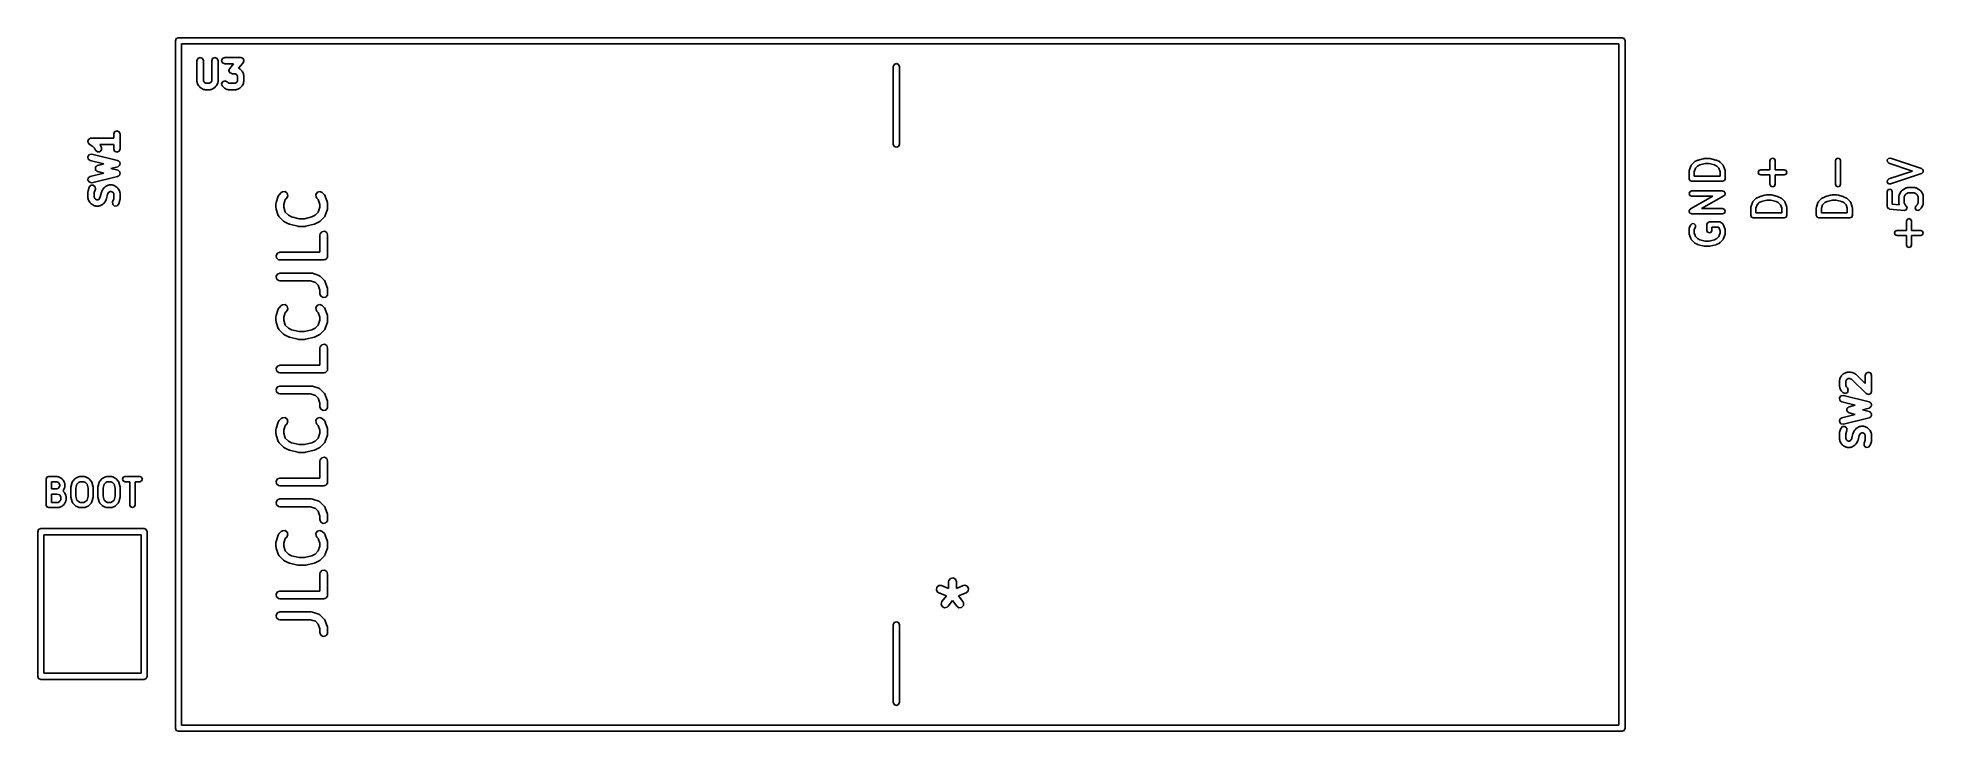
# Model space of a CAD drawing. Extents: x 93.2 to 129.7, y -113.5 to -100.
import ezdxf

# ---------------------------------------------------------------- set-up
doc = ezdxf.new("R2010")
doc.units = 0
doc.layers.add('BLACK', color=7, linetype='CONTINUOUS')

msp = doc.modelspace()

# ---------------------------------------------------------------- linework, layer by layer
at = {"layer": 'BLACK', "linetype": 'CONTINUOUS'}
for p, q in [((95.84, -100.1), (95.8576, -100.058)), ((95.84, -113.4), (95.84, -100.1)), ((95.8576, -100.058), (95.9, -100.04)), ((95.9, -100.04), (123.85, -100.04)), ((95.96, -100.16), (95.96, -113.34)), ((123.79, -100.16), (95.96, -100.16)), ((123.79, -113.34), (123.79, -100.16)), ((123.85, -100.04), (123.892, -100.058)), ((123.892, -100.058), (123.91, -100.1)), ((123.91, -100.1), (123.91, -113.4)), ((96.2565, -100.484), (96.2749, -100.439)), ((96.2565, -100.888), (96.2565, -100.484)), ((96.2749, -100.439), (96.319, -100.421)), ((96.319, -100.421), (96.3632, -100.439)), ((96.3632, -100.439), (96.3815, -100.484)), ((96.3815, -100.484), (96.3815, -100.874)), ((96.5423, -100.484), (96.5606, -100.439)), ((96.5423, -100.874), (96.5423, -100.484)), ((96.5606, -100.439), (96.6048, -100.421)), ((96.6048, -100.421), (96.649, -100.439)), ((96.649, -100.439), (96.6673, -100.484)), ((96.6673, -100.484), (96.6673, -100.888)), ((96.7327, -100.484), (96.751, -100.439)), ((96.751, -100.528), (96.7327, -100.484)), ((96.751, -100.439), (96.7952, -100.421)), ((96.7952, -100.546), (96.751, -100.528)), ((96.7952, -100.421), (97.1048, -100.421)), ((96.967, -100.546), (96.7952, -100.546)), ((96.8756, -100.674), (96.884, -100.654)), ((96.8764, -100.676), (96.8756, -100.674)), ((96.8757, -100.678), (96.8764, -100.676)), ((96.8855, -100.698), (96.8757, -100.678)), ((96.884, -100.654), (96.8911, -100.633)), ((96.8939, -100.718), (96.8855, -100.698)), ((96.8911, -100.633), (96.967, -100.546)), ((96.896, -100.719), (96.8939, -100.718)), ((96.8969, -100.721), (96.896, -100.719)), ((96.9178, -100.728), (96.8969, -100.721)), ((96.9381, -100.737), (96.9178, -100.728)), ((96.9948, -100.737), (96.9381, -100.737)), ((97.0201, -100.749), (96.9948, -100.737)), ((97.0296, -100.759), (97.0201, -100.749)), ((97.0423, -100.784), (97.0296, -100.759)), ((97.1518, -100.525), (97.0601, -100.63)), ((97.0601, -100.63), (97.0851, -100.642)), ((97.0851, -100.642), (97.0918, -100.65)), ((97.0918, -100.65), (97.1013, -100.654)), ((97.1013, -100.654), (97.1251, -100.678)), ((97.1048, -100.421), (97.1251, -100.43)), ((97.1251, -100.43), (97.1459, -100.437)), ((97.1251, -100.678), (97.1291, -100.687)), ((97.1291, -100.687), (97.1369, -100.694)), ((97.1369, -100.694), (97.1607, -100.741)), ((97.1459, -100.437), (97.1469, -100.439)), ((97.1469, -100.439), (97.149, -100.439)), ((97.149, -100.439), (97.1574, -100.46)), ((97.1588, -100.504), (97.1518, -100.525)), ((97.1574, -100.46), (97.1671, -100.48)), ((97.1673, -100.484), (97.1588, -100.504)), ((97.1607, -100.741), (97.1617, -100.756)), ((97.1617, -100.756), (97.1673, -100.769)), ((97.1671, -100.48), (97.1664, -100.482)), ((97.1664, -100.482), (97.1673, -100.484)), ((109.74, -100.6), (109.758, -100.558)), ((109.74, -102.1), (109.74, -100.6)), ((109.758, -100.558), (109.8, -100.54)), ((109.8, -100.54), (109.842, -100.558)), ((109.842, -100.558), (109.86, -100.6)), ((109.86, -100.6), (109.86, -102.1)), ((96.2621, -100.902), (96.2565, -100.888)), ((96.2631, -100.916), (96.2621, -100.902)), ((96.287, -100.964), (96.2631, -100.916)), ((96.2947, -100.971), (96.287, -100.964)), ((96.2987, -100.98), (96.2947, -100.971)), ((96.3225, -101.004), (96.2987, -100.98)), ((96.332, -101.008), (96.3225, -101.004)), ((96.3387, -101.016), (96.332, -101.008)), ((96.3863, -101.04), (96.3387, -101.016)), ((96.3815, -100.874), (96.3942, -100.899)), ((96.4008, -101.041), (96.3863, -101.04)), ((96.3942, -100.899), (96.4037, -100.909)), ((96.4143, -101.046), (96.4008, -101.041)), ((96.4037, -100.909), (96.429, -100.921)), ((96.5095, -101.046), (96.4143, -101.046)), ((96.429, -100.921), (96.4948, -100.921)), ((96.4948, -100.921), (96.5201, -100.909)), ((96.523, -101.041), (96.5095, -101.046)), ((96.5201, -100.909), (96.5296, -100.899)), ((96.5375, -101.04), (96.523, -101.041)), ((96.5296, -100.899), (96.5423, -100.874)), ((96.5851, -101.016), (96.5375, -101.04)), ((96.5918, -101.008), (96.5851, -101.016)), ((96.6013, -101.004), (96.5918, -101.008)), ((96.6251, -100.98), (96.6013, -101.004)), ((96.6291, -100.971), (96.6251, -100.98)), ((96.6369, -100.964), (96.6291, -100.971)), ((96.6607, -100.916), (96.6369, -100.964)), ((96.6617, -100.902), (96.6607, -100.916)), ((96.6673, -100.888), (96.6617, -100.902)), ((96.7327, -100.936), (96.751, -100.892)), ((96.751, -100.98), (96.7327, -100.936)), ((96.751, -100.892), (96.7952, -100.874)), ((96.7749, -101.004), (96.751, -100.98)), ((96.7844, -101.008), (96.7749, -101.004)), ((96.7911, -101.016), (96.7844, -101.008)), ((96.8387, -101.04), (96.7911, -101.016)), ((96.7952, -100.874), (96.8394, -100.892)), ((96.8532, -101.041), (96.8387, -101.04)), ((96.8394, -100.892), (96.8561, -100.909)), ((96.8667, -101.046), (96.8532, -101.041)), ((96.8561, -100.909), (96.8814, -100.921)), ((97.0095, -101.046), (96.8667, -101.046)), ((96.8814, -100.921), (96.9948, -100.921)), ((96.9948, -100.921), (97.0201, -100.909)), ((97.023, -101.041), (97.0095, -101.046)), ((97.0201, -100.909), (97.0296, -100.899)), ((97.0375, -101.04), (97.023, -101.041)), ((97.0296, -100.899), (97.0423, -100.874)), ((97.0851, -101.016), (97.0375, -101.04)), ((97.0423, -100.874), (97.0423, -100.784)), ((97.0918, -101.008), (97.0851, -101.016)), ((97.1013, -101.004), (97.0918, -101.008)), ((97.1251, -100.98), (97.1013, -101.004)), ((97.1291, -100.971), (97.1251, -100.98)), ((97.1369, -100.964), (97.1291, -100.971)), ((97.1607, -100.916), (97.1369, -100.964)), ((97.1617, -100.902), (97.1607, -100.916)), ((97.1673, -100.888), (97.1617, -100.902)), ((97.1673, -100.769), (97.1673, -100.888)), ((94.6448, -101.903), (94.6631, -101.859)), ((94.6631, -101.859), (94.7073, -101.841)), ((94.7073, -101.841), (94.7515, -101.859)), ((94.7515, -101.859), (94.7698, -101.903)), ((94.1448, -102.046), (94.1518, -102.029)), ((94.1473, -102.052), (94.1448, -102.046)), ((94.146, -102.058), (94.1473, -102.052)), ((94.1561, -102.074), (94.146, -102.058)), ((94.1518, -102.029), (94.1553, -102.012)), ((94.1553, -102.012), (94.1606, -102.008)), ((94.1631, -102.09), (94.1561, -102.074)), ((94.1606, -102.008), (94.1631, -102.002)), ((94.1631, -102.002), (94.1799, -101.995)), ((94.169, -102.093), (94.1631, -102.09)), ((94.1726, -102.098), (94.169, -102.093)), ((94.2389, -102.142), (94.1726, -102.098)), ((94.1799, -101.995), (94.195, -101.985)), ((94.195, -101.985), (94.2013, -101.986)), ((94.2013, -101.986), (94.2073, -101.984)), ((94.2073, -101.984), (94.6448, -101.984)), ((94.275, -102.178), (94.2389, -102.142)), ((94.2942, -102.217), (94.275, -102.178)), ((94.3304, -102.248), (94.2942, -102.217)), ((94.6448, -102.109), (94.3767, -102.109)), ((94.3767, -102.109), (94.3822, -102.113)), ((94.4094, -102.209), (94.3781, -102.245)), ((94.3822, -102.113), (94.406, -102.161)), ((94.406, -102.161), (94.4094, -102.209)), ((94.6448, -101.984), (94.6448, -101.903)), ((94.6448, -102.189), (94.6448, -102.109)), ((94.6631, -102.233), (94.6448, -102.189)), ((94.7698, -102.189), (94.7515, -102.233)), ((94.7698, -101.903), (94.7698, -102.189)), ((109.758, -102.142), (109.74, -102.1)), ((109.8, -102.16), (109.758, -102.142)), ((109.842, -102.142), (109.8, -102.16)), ((109.86, -102.1), (109.842, -102.142)), ((94.1465, -102.341), (94.1745, -102.302)), ((94.1541, -102.388), (94.1465, -102.341)), ((94.1928, -102.417), (94.1541, -102.388)), ((94.1745, -102.302), (94.2218, -102.295)), ((94.4519, -102.478), (94.1928, -102.417)), ((94.2218, -102.295), (94.7218, -102.414)), ((94.2898, -102.554), (94.2949, -102.547)), ((94.2919, -102.57), (94.2898, -102.554)), ((94.2898, -102.586), (94.2919, -102.57)), ((94.2949, -102.593), (94.2898, -102.586)), ((94.2949, -102.547), (94.2961, -102.539)), ((94.2961, -102.539), (94.309, -102.529)), ((94.309, -102.529), (94.3188, -102.516)), ((94.3188, -102.516), (94.3273, -102.515)), ((94.3273, -102.515), (94.334, -102.51)), ((94.3781, -102.245), (94.3304, -102.248)), ((94.334, -102.51), (94.4519, -102.478)), ((94.7234, -102.535), (94.5927, -102.57)), ((94.5927, -102.57), (94.7234, -102.605)), ((94.7073, -102.252), (94.6631, -102.233)), ((94.7515, -102.233), (94.7073, -102.252)), ((94.7218, -102.414), (94.7293, -102.419)), ((94.7308, -102.529), (94.7234, -102.535)), ((94.7293, -102.419), (94.7386, -102.421)), ((94.74, -102.528), (94.7308, -102.529)), ((94.7386, -102.421), (94.748, -102.433)), ((94.7491, -102.515), (94.74, -102.528)), ((94.748, -102.433), (94.7605, -102.442)), ((94.7614, -102.506), (94.7491, -102.515)), ((94.7605, -102.442), (94.762, -102.451)), ((94.7626, -102.497), (94.7614, -102.506)), ((94.762, -102.451), (94.7677, -102.459)), ((94.7681, -102.489), (94.7626, -102.497)), ((94.7677, -102.459), (94.7656, -102.474)), ((94.7656, -102.474), (94.7681, -102.489)), ((125.151, -102.61), (125.179, -102.524)), ((125.179, -102.524), (125.187, -102.515)), ((125.187, -102.515), (125.191, -102.505)), ((125.191, -102.505), (125.248, -102.447)), ((125.248, -102.447), (125.256, -102.444)), ((125.27, -102.567), (125.248, -102.634)), ((125.256, -102.444), (125.261, -102.438)), ((125.261, -102.438), (125.319, -102.409)), ((125.313, -102.524), (125.27, -102.567)), ((125.358, -102.501), (125.313, -102.524)), ((125.319, -102.409), (125.324, -102.409)), ((125.324, -102.409), (125.329, -102.406)), ((125.329, -102.406), (125.443, -102.377)), ((125.461, -102.476), (125.358, -102.501)), ((125.443, -102.377), (125.449, -102.378)), ((125.449, -102.378), (125.455, -102.376)), ((125.455, -102.376), (125.541, -102.376)), ((125.535, -102.476), (125.461, -102.476)), ((125.638, -102.501), (125.535, -102.476)), ((125.541, -102.376), (125.547, -102.378)), ((125.547, -102.378), (125.553, -102.377)), ((125.553, -102.377), (125.667, -102.406)), ((125.683, -102.524), (125.638, -102.501)), ((125.667, -102.406), (125.672, -102.409)), ((125.672, -102.409), (125.678, -102.409)), ((125.678, -102.409), (125.735, -102.438)), ((125.726, -102.567), (125.683, -102.524)), ((125.748, -102.634), (125.726, -102.567)), ((125.735, -102.438), (125.74, -102.444)), ((125.74, -102.444), (125.748, -102.447)), ((125.748, -102.447), (125.805, -102.505)), ((125.805, -102.505), (125.809, -102.515)), ((125.809, -102.515), (125.817, -102.524)), ((125.817, -102.524), (125.845, -102.61)), ((126.713, -102.418), (126.728, -102.382)), ((126.713, -102.596), (126.713, -102.418)), ((126.728, -102.382), (126.763, -102.368)), ((126.763, -102.368), (126.799, -102.382)), ((126.799, -102.382), (126.813, -102.418)), ((126.813, -102.418), (126.813, -102.596)), ((127.983, -102.418), (127.998, -102.382)), ((127.983, -102.875), (127.983, -102.418)), ((127.998, -102.382), (128.033, -102.368)), ((128.033, -102.368), (128.069, -102.382)), ((128.069, -102.382), (128.083, -102.418)), ((128.083, -102.418), (128.083, -102.875)), ((128.986, -102.403), (129.011, -102.375)), ((128.989, -102.442), (128.986, -102.403)), ((129.018, -102.467), (128.989, -102.442)), ((129.011, -102.375), (129.049, -102.372)), ((129.475, -102.619), (129.018, -102.467)), ((129.049, -102.372), (129.649, -102.572)), ((129.649, -102.572), (129.652, -102.574)), ((129.652, -102.574), (129.656, -102.575)), ((129.656, -102.575), (129.666, -102.587)), ((129.666, -102.587), (129.678, -102.597)), ((94.1465, -102.799), (94.1541, -102.752)), ((94.1745, -102.838), (94.1465, -102.799)), ((94.148, -103.003), (94.1718, -102.931)), ((94.1541, -102.752), (94.1928, -102.723)), ((94.1718, -102.931), (94.2031, -102.895)), ((94.2218, -102.845), (94.1745, -102.838)), ((94.1928, -102.723), (94.4519, -102.662)), ((94.2031, -102.895), (94.2509, -102.892)), ((94.7218, -102.726), (94.2218, -102.845)), ((94.2509, -102.892), (94.287, -102.923)), ((94.287, -102.923), (94.2904, -102.971)), ((94.2961, -102.601), (94.2949, -102.593)), ((94.309, -102.611), (94.2961, -102.601)), ((94.3188, -102.624), (94.309, -102.611)), ((94.3273, -102.625), (94.3188, -102.624)), ((94.334, -102.63), (94.3273, -102.625)), ((94.4519, -102.662), (94.334, -102.63)), ((94.4449, -102.964), (94.4488, -102.954)), ((94.4488, -102.954), (94.4726, -102.931)), ((94.4726, -102.931), (94.4821, -102.927)), ((94.4821, -102.927), (94.4889, -102.919)), ((94.4889, -102.919), (94.5365, -102.895)), ((94.5365, -102.895), (94.551, -102.894)), ((94.551, -102.894), (94.5644, -102.888)), ((94.5644, -102.888), (94.6121, -102.888)), ((94.6121, -102.888), (94.6255, -102.894)), ((94.6255, -102.894), (94.64, -102.895)), ((94.64, -102.895), (94.6876, -102.919)), ((94.6876, -102.919), (94.6944, -102.927)), ((94.6944, -102.927), (94.7039, -102.931)), ((94.7039, -102.931), (94.7277, -102.954)), ((94.7293, -102.721), (94.7218, -102.726)), ((94.7234, -102.605), (94.7308, -102.611)), ((94.7277, -102.954), (94.7316, -102.964)), ((94.7386, -102.719), (94.7293, -102.721)), ((94.7308, -102.611), (94.74, -102.612)), ((94.748, -102.707), (94.7386, -102.719)), ((94.74, -102.612), (94.7491, -102.625)), ((94.7605, -102.698), (94.748, -102.707)), ((94.7491, -102.625), (94.7614, -102.634)), ((94.762, -102.689), (94.7605, -102.698)), ((94.7614, -102.634), (94.7626, -102.643)), ((94.7677, -102.681), (94.762, -102.689)), ((94.7626, -102.643), (94.7681, -102.651)), ((94.7681, -102.651), (94.7656, -102.666)), ((94.7656, -102.666), (94.7677, -102.681)), ((125.148, -102.626), (125.151, -102.618)), ((125.148, -102.768), (125.148, -102.626)), ((125.163, -102.804), (125.148, -102.768)), ((125.151, -102.618), (125.151, -102.61)), ((125.198, -102.818), (125.163, -102.804)), ((125.798, -102.818), (125.198, -102.818)), ((125.248, -102.634), (125.248, -102.718)), ((125.248, -102.718), (125.748, -102.718)), ((125.748, -102.718), (125.748, -102.634)), ((125.833, -102.804), (125.798, -102.818)), ((125.848, -102.768), (125.833, -102.804)), ((125.845, -102.61), (125.845, -102.618)), ((125.845, -102.618), (125.848, -102.626)), ((125.848, -102.626), (125.848, -102.768)), ((126.485, -102.646), (126.499, -102.611)), ((126.499, -102.682), (126.485, -102.646)), ((126.499, -102.611), (126.535, -102.596)), ((126.535, -102.696), (126.499, -102.682)), ((126.535, -102.596), (126.713, -102.596)), ((126.713, -102.696), (126.535, -102.696)), ((126.713, -102.875), (126.713, -102.696)), ((126.728, -102.91), (126.713, -102.875)), ((126.763, -102.925), (126.728, -102.91)), ((126.799, -102.91), (126.763, -102.925)), ((126.813, -102.875), (126.799, -102.91)), ((126.813, -102.596), (126.992, -102.596)), ((126.992, -102.696), (126.813, -102.696)), ((126.813, -102.696), (126.813, -102.875)), ((126.992, -102.596), (127.027, -102.611)), ((127.027, -102.682), (126.992, -102.696)), ((127.027, -102.611), (127.042, -102.646)), ((127.042, -102.646), (127.027, -102.682)), ((127.998, -102.91), (127.983, -102.875)), ((128.033, -102.925), (127.998, -102.91)), ((128.069, -102.91), (128.033, -102.925)), ((128.083, -102.875), (128.069, -102.91)), ((128.986, -102.835), (128.989, -102.797)), ((129.011, -102.864), (128.986, -102.835)), ((128.989, -102.797), (129.018, -102.772)), ((129.049, -102.867), (129.011, -102.864)), ((129.018, -102.772), (129.475, -102.619)), ((129.649, -102.667), (129.049, -102.867)), ((129.297, -102.975), (129.354, -102.946)), ((129.354, -102.946), (129.366, -102.945)), ((129.366, -102.945), (129.376, -102.941)), ((129.376, -102.941), (129.519, -102.941)), ((129.519, -102.941), (129.53, -102.945)), ((129.53, -102.945), (129.542, -102.946)), ((129.542, -102.946), (129.599, -102.975)), ((129.652, -102.664), (129.649, -102.667)), ((129.656, -102.664), (129.652, -102.664)), ((129.666, -102.652), (129.656, -102.664)), ((129.678, -102.642), (129.666, -102.652)), ((129.678, -102.597), (129.678, -102.601)), ((129.678, -102.601), (129.681, -102.603)), ((129.681, -102.635), (129.678, -102.638)), ((129.678, -102.638), (129.678, -102.642)), ((129.681, -102.603), (129.68, -102.619)), ((129.68, -102.619), (129.681, -102.635)), ((94.1448, -103.022), (94.1487, -103.013)), ((94.1448, -103.141), (94.1448, -103.022)), ((94.1504, -103.155), (94.1448, -103.141)), ((94.1487, -103.013), (94.148, -103.003)), ((94.1514, -103.169), (94.1504, -103.155)), ((94.1752, -103.217), (94.1514, -103.169)), ((94.183, -103.224), (94.1752, -103.217)), ((94.1869, -103.233), (94.183, -103.224)), ((94.2107, -103.257), (94.1869, -103.233)), ((94.2202, -103.261), (94.2107, -103.257)), ((94.227, -103.269), (94.2202, -103.261)), ((94.2746, -103.293), (94.227, -103.269)), ((94.2904, -102.971), (94.2698, -103.033)), ((94.2698, -103.033), (94.2698, -103.127)), ((94.2698, -103.127), (94.2825, -103.152)), ((94.2891, -103.294), (94.2746, -103.293)), ((94.2825, -103.152), (94.2919, -103.161)), ((94.3025, -103.299), (94.2891, -103.294)), ((94.2919, -103.161), (94.3173, -103.174)), ((94.3501, -103.299), (94.3025, -103.299)), ((94.3173, -103.174), (94.3354, -103.174)), ((94.3354, -103.174), (94.3607, -103.161)), ((94.3636, -103.294), (94.3501, -103.299)), ((94.3607, -103.161), (94.3702, -103.152)), ((94.3781, -103.293), (94.3636, -103.294)), ((94.3702, -103.152), (94.3864, -103.12)), ((94.4257, -103.269), (94.3781, -103.293)), ((94.3864, -103.12), (94.4086, -103.031)), ((94.4086, -103.031), (94.4128, -103.025)), ((94.4128, -103.025), (94.4133, -103.018)), ((94.4133, -103.018), (94.4371, -102.971)), ((94.4325, -103.261), (94.4257, -103.269)), ((94.442, -103.257), (94.4325, -103.261)), ((94.4371, -102.971), (94.4449, -102.964)), ((94.4658, -103.233), (94.442, -103.257)), ((94.4697, -103.224), (94.4658, -103.233)), ((94.4775, -103.217), (94.4697, -103.224)), ((94.5013, -103.169), (94.4775, -103.217)), ((94.5018, -103.162), (94.5013, -103.169)), ((94.506, -103.157), (94.5018, -103.162)), ((94.5282, -103.068), (94.506, -103.157)), ((94.5444, -103.036), (94.5282, -103.068)), ((94.5538, -103.026), (94.5444, -103.036)), ((94.5792, -103.013), (94.5538, -103.026)), ((94.5973, -103.013), (94.5792, -103.013)), ((94.6226, -103.026), (94.5973, -103.013)), ((94.6321, -103.036), (94.6226, -103.026)), ((94.6242, -103.217), (94.6448, -103.155)), ((94.6276, -103.265), (94.6242, -103.217)), ((94.6637, -103.296), (94.6276, -103.265)), ((94.6448, -103.061), (94.6321, -103.036)), ((94.6448, -103.155), (94.6448, -103.061)), ((94.7114, -103.293), (94.6637, -103.296)), ((94.7428, -103.256), (94.7114, -103.293)), ((94.7316, -102.964), (94.7394, -102.971)), ((94.7394, -102.971), (94.7632, -103.018)), ((94.7666, -103.185), (94.7428, -103.256)), ((94.7632, -103.018), (94.7642, -103.033)), ((94.7642, -103.033), (94.7698, -103.046)), ((94.7698, -103.165), (94.7659, -103.175)), ((94.7659, -103.175), (94.7666, -103.185)), ((94.7698, -103.046), (94.7698, -103.165)), ((97.7873, -103.252), (97.7912, -103.23)), ((97.7873, -103.333), (97.7873, -103.252)), ((97.7911, -103.229), (97.8316, -103.107)), ((97.7912, -103.23), (97.7911, -103.229)), ((97.8316, -103.107), (97.844, -103.084)), ((97.844, -103.084), (97.8478, -103.082)), ((97.8478, -103.082), (97.8497, -103.078)), ((97.8497, -103.078), (97.8902, -103.037)), ((97.8902, -103.037), (97.9115, -103.023)), ((97.9115, -103.023), (97.9626, -103.018)), ((97.9683, -103.171), (97.9373, -103.265)), ((97.9373, -103.265), (97.9373, -103.321)), ((97.9626, -103.018), (98.0047, -103.047)), ((97.9963, -103.144), (97.9683, -103.171)), ((98.0179, -103.097), (97.9963, -103.144)), ((98.0047, -103.047), (98.0179, -103.097)), ((98.5589, -103.071), (98.5883, -103.029)), ((98.5633, -103.122), (98.5589, -103.071)), ((98.5783, -103.144), (98.5633, -103.122)), ((98.6062, -103.171), (98.5783, -103.144)), ((98.5883, -103.029), (98.6379, -103.016)), ((98.6373, -103.265), (98.6062, -103.171)), ((98.6373, -103.321), (98.6373, -103.265)), ((98.6379, -103.016), (98.6844, -103.037)), ((98.6844, -103.037), (98.7248, -103.078)), ((98.7248, -103.078), (98.7398, -103.099)), ((98.7398, -103.099), (98.7402, -103.104)), ((98.7402, -103.104), (98.7429, -103.107)), ((98.7429, -103.107), (98.7834, -103.229)), ((98.7834, -103.229), (98.7867, -103.251)), ((98.7867, -103.251), (98.7873, -103.252)), ((98.7873, -103.252), (98.7873, -103.333)), ((125.148, -103.054), (125.163, -103.019)), ((125.163, -103.09), (125.148, -103.054)), ((125.163, -103.019), (125.198, -103.004)), ((125.198, -103.104), (125.163, -103.09)), ((125.173, -103.354), (125.61, -103.104)), ((125.198, -103.004), (125.798, -103.004)), ((125.61, -103.104), (125.198, -103.104)), ((125.823, -103.098), (125.386, -103.347)), ((125.798, -103.004), (125.804, -103.007)), ((125.804, -103.007), (125.811, -103.006)), ((125.811, -103.006), (125.821, -103.014)), ((125.821, -103.014), (125.833, -103.019)), ((125.827, -103.092), (125.823, -103.098)), ((125.833, -103.09), (125.827, -103.092)), ((125.833, -103.019), (125.836, -103.025)), ((125.838, -103.078), (125.833, -103.09)), ((125.836, -103.025), (125.841, -103.029)), ((125.846, -103.067), (125.838, -103.078)), ((125.841, -103.029), (125.843, -103.042)), ((125.843, -103.042), (125.848, -103.054)), ((125.848, -103.054), (125.845, -103.061)), ((125.845, -103.061), (125.846, -103.067)), ((126.344, -103.316), (126.373, -103.23)), ((126.345, -103.324), (126.344, -103.316)), ((126.373, -103.23), (126.381, -103.222)), ((126.381, -103.222), (126.385, -103.211)), ((126.385, -103.211), (126.442, -103.154)), ((126.442, -103.154), (126.45, -103.151)), ((126.464, -103.273), (126.442, -103.34)), ((126.45, -103.151), (126.455, -103.144)), ((126.455, -103.144), (126.512, -103.116)), ((126.507, -103.23), (126.464, -103.273)), ((126.552, -103.208), (126.507, -103.23)), ((126.512, -103.116), (126.518, -103.115)), ((126.518, -103.115), (126.523, -103.112)), ((126.523, -103.112), (126.637, -103.083)), ((126.655, -103.182), (126.552, -103.208)), ((126.637, -103.083), (126.643, -103.084)), ((126.643, -103.084), (126.649, -103.082)), ((126.649, -103.082), (126.735, -103.082)), ((126.729, -103.182), (126.655, -103.182)), ((126.832, -103.208), (126.729, -103.182)), ((126.735, -103.082), (126.741, -103.084)), ((126.741, -103.084), (126.747, -103.083)), ((126.747, -103.083), (126.861, -103.112)), ((126.876, -103.23), (126.832, -103.208)), ((126.861, -103.112), (126.866, -103.115)), ((126.866, -103.115), (126.871, -103.116)), ((126.871, -103.116), (126.928, -103.144)), ((126.92, -103.273), (126.876, -103.23)), ((126.942, -103.34), (126.92, -103.273)), ((126.928, -103.144), (126.934, -103.151)), ((126.934, -103.151), (126.941, -103.154)), ((126.941, -103.154), (126.999, -103.211)), ((126.999, -103.211), (127.003, -103.222)), ((127.003, -103.222), (127.011, -103.23)), ((127.011, -103.23), (127.039, -103.316)), ((127.039, -103.316), (127.039, -103.324)), ((127.614, -103.316), (127.643, -103.23)), ((127.615, -103.324), (127.614, -103.316)), ((127.643, -103.23), (127.651, -103.222)), ((127.651, -103.222), (127.655, -103.211)), ((127.655, -103.211), (127.712, -103.154)), ((127.712, -103.154), (127.72, -103.151)), ((127.734, -103.273), (127.712, -103.34)), ((127.72, -103.151), (127.725, -103.144)), ((127.725, -103.144), (127.782, -103.116)), ((127.777, -103.23), (127.734, -103.273)), ((127.822, -103.208), (127.777, -103.23)), ((127.782, -103.116), (127.788, -103.115)), ((127.788, -103.115), (127.793, -103.112)), ((127.793, -103.112), (127.907, -103.083)), ((127.925, -103.182), (127.822, -103.208)), ((127.907, -103.083), (127.913, -103.084)), ((127.913, -103.084), (127.919, -103.082)), ((127.919, -103.082), (128.005, -103.082)), ((127.999, -103.182), (127.925, -103.182)), ((128.102, -103.208), (127.999, -103.182)), ((128.005, -103.082), (128.011, -103.084)), ((128.011, -103.084), (128.017, -103.083)), ((128.017, -103.083), (128.131, -103.112)), ((128.146, -103.23), (128.102, -103.208)), ((128.131, -103.112), (128.136, -103.115)), ((128.136, -103.115), (128.141, -103.116)), ((128.141, -103.116), (128.198, -103.144)), ((128.19, -103.273), (128.146, -103.23)), ((128.212, -103.34), (128.19, -103.273)), ((128.198, -103.144), (128.204, -103.151)), ((128.204, -103.151), (128.211, -103.154)), ((128.211, -103.154), (128.269, -103.211)), ((128.269, -103.211), (128.273, -103.222)), ((128.273, -103.222), (128.281, -103.23)), ((128.281, -103.23), (128.309, -103.316)), ((128.309, -103.316), (128.309, -103.324)), ((128.983, -103.019), (128.998, -102.984)), ((128.983, -103.305), (128.983, -103.019)), ((128.99, -103.321), (128.983, -103.305)), ((128.998, -102.984), (129.033, -102.969)), ((129.033, -102.969), (129.069, -102.984)), ((129.069, -102.984), (129.083, -103.019)), ((129.083, -103.019), (129.083, -103.26)), ((129.083, -103.26), (129.219, -103.273)), ((129.212, -103.105), (129.216, -103.094)), ((129.212, -103.248), (129.212, -103.105)), ((129.216, -103.259), (129.212, -103.248)), ((129.216, -103.094), (129.217, -103.083)), ((129.217, -103.27), (129.216, -103.259)), ((129.217, -103.083), (129.246, -103.025)), ((129.219, -103.273), (129.217, -103.27)), ((129.246, -103.025), (129.252, -103.02)), ((129.252, -103.02), (129.255, -103.012)), ((129.255, -103.012), (129.284, -102.984)), ((129.284, -102.984), (129.291, -102.981)), ((129.291, -102.981), (129.297, -102.975)), ((129.332, -103.077), (129.312, -103.117)), ((129.312, -103.117), (129.312, -103.236)), ((129.312, -103.236), (129.332, -103.275)), ((129.349, -103.06), (129.332, -103.077)), ((129.332, -103.275), (129.354, -103.298)), ((129.388, -103.041), (129.349, -103.06)), ((129.354, -103.298), (129.356, -103.301)), ((129.356, -103.301), (129.358, -103.302)), ((129.358, -103.302), (129.363, -103.318)), ((129.363, -103.318), (129.369, -103.334)), ((129.507, -103.041), (129.388, -103.041)), ((129.547, -103.06), (129.507, -103.041)), ((129.526, -103.334), (129.541, -103.298)), ((129.541, -103.298), (129.564, -103.275)), ((129.564, -103.077), (129.547, -103.06)), ((129.583, -103.117), (129.564, -103.077)), ((129.564, -103.275), (129.583, -103.236)), ((129.583, -103.236), (129.583, -103.117)), ((129.599, -102.975), (129.604, -102.981)), ((129.604, -102.981), (129.612, -102.984)), ((129.612, -102.984), (129.64, -103.012)), ((129.64, -103.012), (129.643, -103.02)), ((129.643, -103.02), (129.65, -103.025)), ((129.65, -103.025), (129.678, -103.083)), ((129.678, -103.27), (129.65, -103.327)), ((129.678, -103.083), (129.679, -103.094)), ((129.679, -103.259), (129.678, -103.27)), ((129.679, -103.094), (129.683, -103.105)), ((129.683, -103.248), (129.679, -103.259)), ((129.683, -103.105), (129.683, -103.248)), ((97.7878, -103.335), (97.7873, -103.333)), ((97.7911, -103.357), (97.7878, -103.335)), ((97.8316, -103.478), (97.7911, -103.357)), ((97.8344, -103.482), (97.8316, -103.478)), ((97.8348, -103.486), (97.8344, -103.482)), ((97.8497, -103.508), (97.8348, -103.486)), ((97.9307, -103.589), (97.8497, -103.508)), ((97.9322, -103.589), (97.9307, -103.589)), ((97.9502, -103.603), (97.9322, -103.589)), ((97.9373, -103.321), (97.9683, -103.414)), ((98.0311, -103.643), (97.9502, -103.603)), ((97.9683, -103.414), (98.0281, -103.474)), ((98.0281, -103.474), (98.0908, -103.505)), ((98.0346, -103.644), (98.0311, -103.643)), ((98.0465, -103.649), (98.0346, -103.644)), ((98.2084, -103.689), (98.0465, -103.649)), ((98.0908, -103.505), (98.2358, -103.542)), ((98.2358, -103.542), (98.3388, -103.542)), ((98.3388, -103.542), (98.4837, -103.505)), ((98.5281, -103.649), (98.3662, -103.689)), ((98.4837, -103.505), (98.5464, -103.474)), ((98.531, -103.647), (98.5281, -103.649)), ((98.5434, -103.643), (98.531, -103.647)), ((98.6244, -103.603), (98.5434, -103.643)), ((98.5464, -103.474), (98.6062, -103.414)), ((98.6062, -103.414), (98.6373, -103.321)), ((98.6255, -103.602), (98.6244, -103.603)), ((98.6439, -103.589), (98.6255, -103.602)), ((98.7248, -103.508), (98.6439, -103.589)), ((98.7267, -103.504), (98.7248, -103.508)), ((98.7305, -103.501), (98.7267, -103.504)), ((98.7429, -103.478), (98.7305, -103.501)), ((98.7834, -103.357), (98.7429, -103.478)), ((98.7873, -103.333), (98.7834, -103.355)), ((98.7834, -103.355), (98.7834, -103.357)), ((125.148, -103.397), (125.151, -103.391)), ((125.153, -103.409), (125.148, -103.397)), ((125.15, -103.384), (125.158, -103.374)), ((125.151, -103.391), (125.15, -103.384)), ((125.155, -103.422), (125.153, -103.409)), ((125.153, -103.718), (125.182, -103.66)), ((125.16, -103.426), (125.155, -103.422)), ((125.158, -103.374), (125.163, -103.362)), ((125.163, -103.432), (125.16, -103.426)), ((125.163, -103.362), (125.169, -103.359)), ((125.175, -103.437), (125.163, -103.432)), ((125.169, -103.359), (125.173, -103.354)), ((125.185, -103.445), (125.175, -103.437)), ((125.182, -103.66), (125.211, -103.635)), ((125.192, -103.444), (125.185, -103.445)), ((125.198, -103.447), (125.192, -103.444)), ((125.798, -103.447), (125.198, -103.447)), ((125.211, -103.635), (125.249, -103.638)), ((125.249, -103.638), (125.274, -103.667)), ((125.274, -103.667), (125.271, -103.705)), ((125.386, -103.347), (125.798, -103.347)), ((125.491, -103.654), (125.506, -103.619)), ((125.491, -103.768), (125.491, -103.654)), ((125.506, -103.619), (125.541, -103.604)), ((125.541, -103.604), (125.741, -103.604)), ((125.741, -103.604), (125.776, -103.619)), ((125.776, -103.619), (125.805, -103.647)), ((125.798, -103.347), (125.833, -103.362)), ((125.833, -103.432), (125.798, -103.447)), ((125.805, -103.647), (125.809, -103.658)), ((125.809, -103.658), (125.817, -103.667)), ((125.817, -103.667), (125.845, -103.753)), ((125.833, -103.362), (125.848, -103.397)), ((125.848, -103.397), (125.833, -103.432)), ((126.342, -103.332), (126.345, -103.324)), ((126.342, -103.475), (126.342, -103.332)), ((126.356, -103.51), (126.342, -103.475)), ((126.392, -103.525), (126.356, -103.51)), ((126.992, -103.525), (126.392, -103.525)), ((126.442, -103.34), (126.442, -103.425)), ((126.442, -103.425), (126.942, -103.425)), ((126.942, -103.425), (126.942, -103.34)), ((127.027, -103.51), (126.992, -103.525)), ((127.042, -103.475), (127.027, -103.51)), ((127.039, -103.324), (127.042, -103.332)), ((127.042, -103.332), (127.042, -103.475)), ((127.612, -103.332), (127.615, -103.324)), ((127.612, -103.475), (127.612, -103.332)), ((127.626, -103.51), (127.612, -103.475)), ((127.662, -103.525), (127.626, -103.51)), ((128.262, -103.525), (127.662, -103.525)), ((127.712, -103.34), (127.712, -103.425)), ((127.712, -103.425), (128.212, -103.425)), ((128.212, -103.425), (128.212, -103.34)), ((128.297, -103.51), (128.262, -103.525)), ((128.312, -103.475), (128.297, -103.51)), ((128.309, -103.324), (128.312, -103.332)), ((128.312, -103.332), (128.312, -103.475)), ((128.995, -103.337), (128.99, -103.321)), ((128.997, -103.338), (128.995, -103.337)), ((128.998, -103.34), (128.997, -103.338)), ((129.014, -103.347), (128.998, -103.34)), ((129.028, -103.355), (129.014, -103.347)), ((129.314, -103.383), (129.028, -103.355)), ((129.317, -103.383), (129.314, -103.383)), ((129.319, -103.384), (129.317, -103.383)), ((129.335, -103.377), (129.319, -103.384)), ((129.351, -103.372), (129.335, -103.377)), ((129.352, -103.37), (129.351, -103.372)), ((129.354, -103.369), (129.352, -103.37)), ((129.361, -103.353), (129.354, -103.369)), ((129.355, -103.591), (129.37, -103.555)), ((129.355, -103.769), (129.355, -103.591)), ((129.369, -103.339), (129.361, -103.353)), ((129.369, -103.334), (129.368, -103.336)), ((129.368, -103.336), (129.369, -103.339)), ((129.37, -103.555), (129.405, -103.541)), ((129.405, -103.541), (129.44, -103.555)), ((129.44, -103.555), (129.455, -103.591)), ((129.455, -103.591), (129.455, -103.769)), ((129.541, -103.369), (129.526, -103.334)), ((129.576, -103.384), (129.541, -103.369)), ((129.612, -103.369), (129.576, -103.384)), ((129.64, -103.34), (129.612, -103.369)), ((129.643, -103.333), (129.64, -103.34)), ((129.65, -103.327), (129.643, -103.333)), ((98.2118, -103.689), (98.2084, -103.689)), ((98.2266, -103.692), (98.2118, -103.689)), ((98.348, -103.692), (98.2266, -103.692)), ((98.3512, -103.69), (98.348, -103.692)), ((98.3662, -103.689), (98.3512, -103.69)), ((98.6373, -103.86), (98.6418, -103.834)), ((98.6373, -104.189), (98.6373, -103.86)), ((98.6418, -103.834), (98.6748, -103.795)), ((98.6748, -103.795), (98.7253, -103.786)), ((98.7253, -103.786), (98.7697, -103.811)), ((98.7697, -103.811), (98.7873, -103.86)), ((98.7873, -103.86), (98.7873, -104.264)), ((125.148, -103.74), (125.152, -103.729)), ((125.148, -103.826), (125.148, -103.74)), ((125.151, -103.833), (125.148, -103.826)), ((125.151, -103.841), (125.151, -103.833)), ((125.179, -103.927), (125.151, -103.841)), ((125.152, -103.729), (125.153, -103.718)), ((125.187, -103.936), (125.179, -103.927)), ((125.191, -103.947), (125.187, -103.936)), ((125.248, -104.004), (125.191, -103.947)), ((125.271, -103.705), (125.248, -103.752)), ((125.248, -103.752), (125.248, -103.817)), ((125.248, -103.817), (125.27, -103.884)), ((125.256, -104.007), (125.248, -104.004)), ((125.261, -104.013), (125.256, -104.007)), ((125.319, -104.042), (125.261, -104.013)), ((125.27, -103.884), (125.313, -103.927)), ((125.313, -103.927), (125.358, -103.95)), ((125.324, -104.042), (125.319, -104.042)), ((125.329, -104.046), (125.324, -104.042)), ((125.443, -104.074), (125.329, -104.046)), ((125.358, -103.95), (125.461, -103.976)), ((125.461, -103.976), (125.535, -103.976)), ((125.506, -103.804), (125.491, -103.768)), ((125.541, -103.818), (125.506, -103.804)), ((125.535, -103.976), (125.638, -103.95)), ((125.576, -103.804), (125.541, -103.818)), ((125.667, -104.046), (125.553, -104.074)), ((125.591, -103.768), (125.576, -103.804)), ((125.72, -103.704), (125.591, -103.704)), ((125.591, -103.704), (125.591, -103.768)), ((125.638, -103.95), (125.683, -103.927)), ((125.672, -104.042), (125.667, -104.046)), ((125.678, -104.042), (125.672, -104.042)), ((125.735, -104.013), (125.678, -104.042)), ((125.683, -103.927), (125.726, -103.884)), ((125.726, -103.71), (125.72, -103.704)), ((125.748, -103.777), (125.726, -103.71)), ((125.726, -103.884), (125.748, -103.817)), ((125.74, -104.007), (125.735, -104.013)), ((125.748, -104.004), (125.74, -104.007)), ((125.748, -103.817), (125.748, -103.777)), ((125.805, -103.947), (125.748, -104.004)), ((125.809, -103.936), (125.805, -103.947)), ((125.817, -103.927), (125.809, -103.936)), ((125.845, -103.841), (125.817, -103.927)), ((125.845, -103.753), (125.845, -103.761)), ((125.845, -103.761), (125.848, -103.768)), ((125.848, -103.826), (125.845, -103.833)), ((125.845, -103.833), (125.845, -103.841)), ((125.848, -103.768), (125.848, -103.826)), ((129.126, -103.819), (129.141, -103.784)), ((129.141, -103.855), (129.126, -103.819)), ((129.141, -103.784), (129.176, -103.769)), ((129.176, -103.869), (129.141, -103.855)), ((129.176, -103.769), (129.355, -103.769)), ((129.355, -103.869), (129.176, -103.869)), ((129.355, -104.048), (129.355, -103.869)), ((129.37, -104.083), (129.355, -104.048)), ((129.455, -104.048), (129.44, -104.083)), ((129.455, -103.769), (129.633, -103.769)), ((129.633, -103.869), (129.455, -103.869)), ((129.455, -103.869), (129.455, -104.048)), ((129.633, -103.769), (129.669, -103.784)), ((129.669, -103.855), (129.633, -103.869)), ((129.669, -103.784), (129.683, -103.819)), ((129.683, -103.819), (129.669, -103.855)), ((97.7884, -104.251), (97.8141, -104.207)), ((97.7973, -104.302), (97.7884, -104.251)), ((97.8366, -104.335), (97.7973, -104.302)), ((97.8141, -104.207), (97.8623, -104.189)), ((97.8623, -104.339), (97.8366, -104.335)), ((97.8623, -104.189), (98.6373, -104.189)), ((98.7123, -104.339), (97.8623, -104.339)), ((98.7306, -104.333), (98.7123, -104.339)), ((98.7498, -104.329), (98.7306, -104.333)), ((98.7541, -104.324), (98.7498, -104.329)), ((98.7605, -104.322), (98.7541, -104.324)), ((98.7702, -104.305), (98.7605, -104.322)), ((98.7828, -104.29), (98.7702, -104.305)), ((98.7845, -104.28), (98.7828, -104.29)), ((98.7861, -104.277), (98.7845, -104.28)), ((98.7873, -104.264), (98.7856, -104.274)), ((98.7856, -104.274), (98.7861, -104.277)), ((125.449, -104.073), (125.443, -104.074)), ((125.455, -104.076), (125.449, -104.073)), ((125.541, -104.076), (125.455, -104.076)), ((125.547, -104.073), (125.541, -104.076)), ((125.553, -104.074), (125.547, -104.073)), ((129.405, -104.098), (129.37, -104.083)), ((129.44, -104.083), (129.405, -104.098)), ((97.7884, -104.656), (97.8141, -104.612)), ((97.7973, -104.707), (97.7884, -104.656)), ((97.8366, -104.74), (97.7973, -104.707)), ((97.8141, -104.612), (97.8623, -104.594)), ((97.8623, -104.744), (97.8366, -104.74)), ((97.8623, -104.594), (98.4694, -104.594)), ((98.4572, -104.744), (97.8623, -104.744)), ((98.5503, -104.775), (98.4572, -104.744)), ((98.4694, -104.594), (98.4915, -104.598)), ((98.4915, -104.598), (98.4931, -104.598)), ((98.4931, -104.598), (98.6146, -104.638)), ((98.6062, -104.831), (98.5503, -104.775)), ((98.6146, -104.638), (98.6375, -104.651)), ((98.6375, -104.651), (98.6398, -104.655)), ((98.6398, -104.655), (98.6439, -104.656)), ((98.6439, -104.656), (98.7248, -104.737)), ((98.7248, -104.737), (98.7398, -104.759)), ((98.7398, -104.759), (98.7402, -104.763)), ((98.7402, -104.763), (98.7429, -104.767)), ((98.7429, -104.767), (98.7834, -104.888)), ((98.6373, -104.924), (98.6062, -104.831)), ((98.6373, -104.993), (98.6373, -104.924)), ((98.6548, -105.041), (98.6373, -104.993)), ((98.6992, -105.067), (98.6548, -105.041)), ((98.7498, -105.058), (98.6992, -105.067)), ((98.7828, -105.019), (98.7498, -105.058)), ((98.7873, -104.993), (98.7828, -105.019)), ((98.7834, -104.888), (98.7867, -104.91)), ((98.7867, -104.91), (98.7873, -104.912)), ((98.7873, -104.912), (98.7873, -104.993)), ((97.7873, -105.438), (97.7912, -105.416)), ((97.7873, -105.519), (97.7873, -105.438)), ((97.7911, -105.414), (97.8316, -105.293)), ((97.7912, -105.416), (97.7911, -105.414)), ((97.8316, -105.293), (97.844, -105.27)), ((97.844, -105.27), (97.8478, -105.268)), ((97.8478, -105.268), (97.8497, -105.264)), ((97.8497, -105.264), (97.8902, -105.223)), ((97.8902, -105.223), (97.9115, -105.208)), ((97.9115, -105.208), (97.9626, -105.204)), ((97.9683, -105.357), (97.9373, -105.45)), ((97.9373, -105.45), (97.9373, -105.507)), ((97.9373, -105.507), (97.9683, -105.6)), ((97.9626, -105.204), (98.0047, -105.233)), ((97.9963, -105.329), (97.9683, -105.357)), ((98.0179, -105.283), (97.9963, -105.329)), ((98.0047, -105.233), (98.0179, -105.283)), ((98.5589, -105.257), (98.5883, -105.215)), ((98.5633, -105.308), (98.5589, -105.257)), ((98.5783, -105.329), (98.5633, -105.308)), ((98.6062, -105.357), (98.5783, -105.329)), ((98.5883, -105.215), (98.6379, -105.201)), ((98.6373, -105.45), (98.6062, -105.357)), ((98.6062, -105.6), (98.6373, -105.507)), ((98.6373, -105.507), (98.6373, -105.45)), ((98.6379, -105.201), (98.6844, -105.223)), ((98.6844, -105.223), (98.7248, -105.264)), ((98.7248, -105.264), (98.7398, -105.285)), ((98.7398, -105.285), (98.7402, -105.289)), ((98.7402, -105.289), (98.7429, -105.293)), ((98.7429, -105.293), (98.7834, -105.414)), ((98.7834, -105.414), (98.7867, -105.437)), ((98.7867, -105.437), (98.7873, -105.438)), ((98.7873, -105.438), (98.7873, -105.519)), ((97.7878, -105.521), (97.7873, -105.519)), ((97.7911, -105.543), (97.7878, -105.521)), ((97.8316, -105.664), (97.7911, -105.543)), ((97.8344, -105.668), (97.8316, -105.664)), ((97.8348, -105.672), (97.8344, -105.668)), ((97.8497, -105.694), (97.8348, -105.672)), ((97.9307, -105.774), (97.8497, -105.694)), ((97.9322, -105.775), (97.9307, -105.774)), ((97.9502, -105.789), (97.9322, -105.775)), ((98.0311, -105.829), (97.9502, -105.789)), ((97.9683, -105.6), (98.0281, -105.66)), ((98.0281, -105.66), (98.0908, -105.691)), ((98.0346, -105.829), (98.0311, -105.829)), ((98.0465, -105.835), (98.0346, -105.829)), ((98.2084, -105.875), (98.0465, -105.835)), ((98.0908, -105.691), (98.2358, -105.727)), ((98.2118, -105.875), (98.2084, -105.875)), ((98.2266, -105.877), (98.2118, -105.875)), ((98.2358, -105.727), (98.3388, -105.727)), ((98.3388, -105.727), (98.4837, -105.691)), ((98.3512, -105.876), (98.348, -105.877)), ((98.3662, -105.875), (98.3512, -105.876)), ((98.5281, -105.835), (98.3662, -105.875)), ((98.4837, -105.691), (98.5464, -105.66)), ((98.531, -105.833), (98.5281, -105.835)), ((98.5434, -105.829), (98.531, -105.833)), ((98.6244, -105.789), (98.5434, -105.829)), ((98.5464, -105.66), (98.6062, -105.6)), ((98.6255, -105.787), (98.6244, -105.789)), ((98.6439, -105.774), (98.6255, -105.787)), ((98.7248, -105.694), (98.6439, -105.774)), ((98.7267, -105.689), (98.7248, -105.694)), ((98.7305, -105.687), (98.7267, -105.689)), ((98.7429, -105.664), (98.7305, -105.687)), ((98.7834, -105.543), (98.7429, -105.664)), ((98.7873, -105.519), (98.7834, -105.541)), ((98.7834, -105.541), (98.7834, -105.543)), ((98.348, -105.877), (98.2266, -105.877)), ((98.6373, -106.045), (98.6418, -106.02)), ((98.6373, -106.375), (98.6373, -106.045)), ((98.6418, -106.02), (98.6748, -105.98)), ((98.6748, -105.98), (98.7253, -105.971)), ((98.7253, -105.971), (98.7697, -105.997)), ((98.7697, -105.997), (98.7873, -106.045)), ((98.7873, -106.045), (98.7873, -106.45)), ((97.7884, -106.437), (97.8141, -106.393)), ((97.7973, -106.487), (97.7884, -106.437)), ((97.8366, -106.52), (97.7973, -106.487)), ((97.8141, -106.393), (97.8623, -106.375)), ((97.8623, -106.525), (97.8366, -106.52)), ((97.8623, -106.375), (98.6373, -106.375)), ((98.7123, -106.525), (97.8623, -106.525)), ((98.7306, -106.518), (98.7123, -106.525)), ((98.7498, -106.515), (98.7306, -106.518)), ((98.7541, -106.51), (98.7498, -106.515)), ((98.7605, -106.507), (98.7541, -106.51)), ((98.7702, -106.491), (98.7605, -106.507)), ((98.7828, -106.476), (98.7702, -106.491)), ((98.7845, -106.466), (98.7828, -106.476)), ((98.7861, -106.463), (98.7845, -106.466)), ((98.7873, -106.45), (98.7856, -106.46)), ((98.7856, -106.46), (98.7861, -106.463)), ((128.065, -106.641), (128.089, -106.593)), ((128.089, -106.593), (128.097, -106.586)), ((128.097, -106.586), (128.101, -106.577)), ((128.101, -106.577), (128.124, -106.553)), ((128.124, -106.553), (128.134, -106.549)), ((128.134, -106.549), (128.141, -106.541)), ((128.141, -106.541), (128.188, -106.517)), ((128.188, -106.517), (128.203, -106.516)), ((128.203, -106.516), (128.216, -106.511)), ((128.216, -106.511), (128.264, -106.511)), ((128.264, -106.511), (128.273, -106.515)), ((128.273, -106.515), (128.284, -106.514)), ((128.284, -106.514), (128.355, -106.538)), ((128.355, -106.538), (128.366, -106.547)), ((128.366, -106.547), (128.379, -106.553)), ((128.379, -106.553), (128.558, -106.732)), ((128.558, -106.573), (128.577, -106.529)), ((128.558, -106.732), (128.558, -106.573)), ((128.577, -106.529), (128.621, -106.511)), ((128.621, -106.511), (128.665, -106.529)), ((128.665, -106.529), (128.683, -106.573)), ((128.683, -106.573), (128.683, -106.883)), ((97.7884, -106.842), (97.8141, -106.797)), ((97.7973, -106.892), (97.7884, -106.842)), ((97.8366, -106.925), (97.7973, -106.892)), ((97.8141, -106.797), (97.8623, -106.78)), ((97.8623, -106.93), (97.8366, -106.925)), ((97.8623, -106.78), (98.4694, -106.78)), ((98.4572, -106.93), (97.8623, -106.93)), ((98.5503, -106.961), (98.4572, -106.93)), ((98.4694, -106.78), (98.4915, -106.784)), ((98.4915, -106.784), (98.4931, -106.784)), ((98.4931, -106.784), (98.6146, -106.824)), ((98.6062, -107.017), (98.5503, -106.961)), ((98.6146, -106.824), (98.6375, -106.836)), ((98.6375, -106.836), (98.6398, -106.84)), ((98.6398, -106.84), (98.6439, -106.842)), ((98.6439, -106.842), (98.7248, -106.923)), ((98.7248, -106.923), (98.7398, -106.944)), ((98.7398, -106.944), (98.7402, -106.949)), ((98.7402, -106.949), (98.7429, -106.952)), ((98.7429, -106.952), (98.7834, -107.074)), ((128.058, -106.669), (128.064, -106.655)), ((128.058, -106.788), (128.058, -106.669)), ((128.064, -106.801), (128.058, -106.788)), ((128.064, -106.655), (128.065, -106.641)), ((128.065, -106.816), (128.064, -106.801)), ((128.089, -106.863), (128.065, -106.816)), ((128.088, -106.972), (128.135, -106.965)), ((128.097, -106.87), (128.089, -106.863)), ((128.101, -106.879), (128.097, -106.87)), ((128.124, -106.903), (128.101, -106.879)), ((128.169, -106.922), (128.124, -106.903)), ((128.135, -106.965), (128.635, -107.084)), ((128.213, -106.903), (128.169, -106.922)), ((128.196, -106.658), (128.183, -106.683)), ((128.183, -106.683), (128.183, -106.773)), ((128.183, -106.773), (128.196, -106.798)), ((128.206, -106.649), (128.196, -106.658)), ((128.196, -106.798), (128.213, -106.815)), ((128.231, -106.636), (128.206, -106.649)), ((128.213, -106.815), (128.231, -106.859)), ((128.231, -106.859), (128.213, -106.903)), ((128.254, -106.636), (128.231, -106.636)), ((128.301, -106.652), (128.254, -106.636)), ((128.577, -106.927), (128.301, -106.652)), ((128.621, -106.945), (128.577, -106.927)), ((128.577, -106.927), (128.577, -106.927)), ((128.665, -106.927), (128.621, -106.945)), ((128.683, -106.883), (128.665, -106.927)), ((98.6373, -107.11), (98.6062, -107.017)), ((98.6373, -107.179), (98.6373, -107.11)), ((98.6548, -107.227), (98.6373, -107.179)), ((98.6992, -107.252), (98.6548, -107.227)), ((98.7498, -107.244), (98.6992, -107.252)), ((98.7828, -107.204), (98.7498, -107.244)), ((98.7873, -107.179), (98.7828, -107.204)), ((98.7834, -107.074), (98.7867, -107.096)), ((98.7867, -107.096), (98.7873, -107.098)), ((98.7873, -107.098), (98.7873, -107.179)), ((128.06, -107.011), (128.088, -106.972)), ((128.068, -107.058), (128.06, -107.011)), ((128.106, -107.087), (128.068, -107.058)), ((128.365, -107.148), (128.106, -107.087)), ((128.106, -107.393), (128.365, -107.332)), ((128.203, -107.224), (128.209, -107.217)), ((128.205, -107.24), (128.203, -107.224)), ((128.203, -107.256), (128.205, -107.24)), ((128.209, -107.263), (128.203, -107.256)), ((128.209, -107.217), (128.21, -107.209)), ((128.21, -107.271), (128.209, -107.263)), ((128.21, -107.209), (128.223, -107.199)), ((128.223, -107.281), (128.21, -107.271)), ((128.223, -107.199), (128.232, -107.186)), ((128.232, -107.294), (128.223, -107.281)), ((128.232, -107.186), (128.241, -107.185)), ((128.241, -107.295), (128.232, -107.294)), ((128.241, -107.185), (128.248, -107.18)), ((128.248, -107.3), (128.241, -107.295)), ((128.248, -107.18), (128.365, -107.148)), ((128.365, -107.332), (128.248, -107.3)), ((128.637, -107.205), (128.506, -107.24)), ((128.506, -107.24), (128.637, -107.275)), ((128.635, -107.084), (128.643, -107.089)), ((128.644, -107.199), (128.637, -107.205)), ((128.637, -107.275), (128.644, -107.281)), ((128.643, -107.089), (128.652, -107.091)), ((128.654, -107.198), (128.644, -107.199)), ((128.644, -107.281), (128.654, -107.282)), ((128.652, -107.091), (128.662, -107.103)), ((128.663, -107.185), (128.654, -107.198)), ((128.654, -107.282), (128.663, -107.295)), ((128.662, -107.103), (128.674, -107.112)), ((128.675, -107.176), (128.663, -107.185)), ((128.663, -107.295), (128.675, -107.304)), ((128.674, -107.112), (128.676, -107.121)), ((128.676, -107.167), (128.675, -107.176)), ((128.675, -107.304), (128.676, -107.313)), ((128.676, -107.121), (128.681, -107.129)), ((128.682, -107.159), (128.676, -107.167)), ((128.676, -107.313), (128.682, -107.321)), ((128.681, -107.129), (128.679, -107.144)), ((128.679, -107.144), (128.682, -107.159)), ((128.682, -107.321), (128.679, -107.336)), ((128.679, -107.336), (128.681, -107.351)), ((97.7873, -107.624), (97.7912, -107.602)), ((97.7873, -107.705), (97.7873, -107.624)), ((97.7911, -107.6), (97.8316, -107.479)), ((97.7912, -107.602), (97.7911, -107.6)), ((97.8316, -107.479), (97.844, -107.456)), ((97.844, -107.456), (97.8478, -107.453)), ((97.8478, -107.453), (97.8497, -107.449)), ((97.8497, -107.449), (97.8902, -107.409)), ((97.8902, -107.409), (97.9115, -107.394)), ((97.9115, -107.394), (97.9626, -107.389)), ((97.9683, -107.543), (97.9373, -107.636)), ((97.9373, -107.636), (97.9373, -107.693)), ((97.9373, -107.693), (97.9683, -107.786)), ((97.9626, -107.389), (98.0047, -107.419)), ((97.9963, -107.515), (97.9683, -107.543)), ((98.0179, -107.468), (97.9963, -107.515)), ((98.0047, -107.419), (98.0179, -107.468)), ((98.5589, -107.442), (98.5883, -107.4)), ((98.5633, -107.494), (98.5589, -107.442)), ((98.5783, -107.515), (98.5633, -107.494)), ((98.6062, -107.543), (98.5783, -107.515)), ((98.5883, -107.4), (98.6379, -107.387)), ((98.6373, -107.636), (98.6062, -107.543)), ((98.6062, -107.786), (98.6373, -107.693)), ((98.6373, -107.693), (98.6373, -107.636)), ((98.6379, -107.387), (98.6844, -107.409)), ((98.6844, -107.409), (98.7248, -107.449)), ((98.7248, -107.449), (98.7398, -107.471)), ((98.7398, -107.471), (98.7402, -107.475)), ((98.7402, -107.475), (98.7429, -107.479)), ((98.7429, -107.479), (98.7834, -107.6)), ((98.7834, -107.6), (98.7867, -107.622)), ((98.7867, -107.622), (98.7873, -107.624)), ((98.7873, -107.624), (98.7873, -107.705)), ((128.058, -107.692), (128.062, -107.683)), ((128.058, -107.811), (128.058, -107.692)), ((128.06, -107.469), (128.068, -107.422)), ((128.088, -107.508), (128.06, -107.469)), ((128.062, -107.673), (128.085, -107.601)), ((128.062, -107.683), (128.062, -107.673)), ((128.068, -107.422), (128.106, -107.393)), ((128.085, -107.601), (128.117, -107.565)), ((128.135, -107.515), (128.088, -107.508)), ((128.117, -107.565), (128.164, -107.562)), ((128.635, -107.396), (128.135, -107.515)), ((128.164, -107.562), (128.201, -107.593)), ((128.204, -107.641), (128.183, -107.703)), ((128.201, -107.593), (128.204, -107.641)), ((128.3, -107.79), (128.322, -107.701)), ((128.322, -107.701), (128.326, -107.695)), ((128.326, -107.695), (128.327, -107.688)), ((128.327, -107.688), (128.351, -107.641)), ((128.351, -107.641), (128.358, -107.634)), ((128.358, -107.634), (128.362, -107.624)), ((128.362, -107.624), (128.386, -107.601)), ((128.386, -107.601), (128.396, -107.597)), ((128.396, -107.597), (128.402, -107.589)), ((128.402, -107.589), (128.45, -107.565)), ((128.45, -107.565), (128.465, -107.564)), ((128.467, -107.696), (128.458, -107.706)), ((128.465, -107.564), (128.478, -107.558)), ((128.493, -107.683), (128.467, -107.696)), ((128.478, -107.558), (128.526, -107.558)), ((128.511, -107.683), (128.493, -107.683)), ((128.536, -107.696), (128.511, -107.683)), ((128.526, -107.558), (128.539, -107.564)), ((128.546, -107.706), (128.536, -107.696)), ((128.539, -107.564), (128.554, -107.565)), ((128.554, -107.565), (128.601, -107.589)), ((128.601, -107.589), (128.608, -107.597)), ((128.608, -107.597), (128.617, -107.601)), ((128.617, -107.601), (128.641, -107.624)), ((128.643, -107.391), (128.635, -107.396)), ((128.641, -107.624), (128.645, -107.634)), ((128.652, -107.389), (128.643, -107.391)), ((128.645, -107.634), (128.653, -107.641)), ((128.662, -107.377), (128.652, -107.389)), ((128.653, -107.641), (128.677, -107.688)), ((128.674, -107.368), (128.662, -107.377)), ((128.676, -107.359), (128.674, -107.368)), ((128.681, -107.351), (128.676, -107.359)), ((128.677, -107.688), (128.678, -107.703)), ((97.7878, -107.706), (97.7873, -107.705)), ((97.7911, -107.728), (97.7878, -107.706)), ((97.8316, -107.85), (97.7911, -107.728)), ((97.8344, -107.853), (97.8316, -107.85)), ((97.8348, -107.858), (97.8344, -107.853)), ((97.8497, -107.879), (97.8348, -107.858)), ((97.9307, -107.96), (97.8497, -107.879)), ((97.9322, -107.961), (97.9307, -107.96)), ((97.9502, -107.974), (97.9322, -107.961)), ((98.0311, -108.015), (97.9502, -107.974)), ((97.9683, -107.786), (98.0281, -107.846)), ((98.0281, -107.846), (98.0908, -107.877)), ((98.0346, -108.015), (98.0311, -108.015)), ((98.0465, -108.02), (98.0346, -108.015)), ((98.2084, -108.061), (98.0465, -108.02)), ((98.0908, -107.877), (98.2358, -107.913)), ((98.2118, -108.06), (98.2084, -108.061)), ((98.2266, -108.063), (98.2118, -108.06)), ((98.348, -108.063), (98.2266, -108.063)), ((98.2358, -107.913), (98.3388, -107.913)), ((98.3388, -107.913), (98.4837, -107.877)), ((98.3512, -108.062), (98.348, -108.063)), ((98.3662, -108.061), (98.3512, -108.062)), ((98.5281, -108.02), (98.3662, -108.061)), ((98.4837, -107.877), (98.5464, -107.846)), ((98.531, -108.018), (98.5281, -108.02)), ((98.5434, -108.015), (98.531, -108.018)), ((98.6244, -107.974), (98.5434, -108.015)), ((98.5464, -107.846), (98.6062, -107.786)), ((98.6255, -107.973), (98.6244, -107.974)), ((98.6439, -107.96), (98.6255, -107.973)), ((98.7248, -107.879), (98.6439, -107.96)), ((98.7267, -107.875), (98.7248, -107.879)), ((98.7305, -107.873), (98.7267, -107.875)), ((98.7429, -107.85), (98.7305, -107.873)), ((98.7834, -107.728), (98.7429, -107.85)), ((98.7873, -107.705), (98.7834, -107.727)), ((98.7834, -107.727), (98.7834, -107.728)), ((128.064, -107.825), (128.058, -107.811)), ((128.065, -107.839), (128.064, -107.825)), ((128.089, -107.887), (128.065, -107.839)), ((128.097, -107.894), (128.089, -107.887)), ((128.101, -107.903), (128.097, -107.894)), ((128.124, -107.927), (128.101, -107.903)), ((128.134, -107.931), (128.124, -107.927)), ((128.141, -107.939), (128.134, -107.931)), ((128.188, -107.963), (128.141, -107.939)), ((128.183, -107.703), (128.183, -107.797)), ((128.183, -107.797), (128.196, -107.822)), ((128.203, -107.964), (128.188, -107.963)), ((128.196, -107.822), (128.206, -107.831)), ((128.216, -107.969), (128.203, -107.964)), ((128.206, -107.831), (128.231, -107.844)), ((128.264, -107.969), (128.216, -107.969)), ((128.231, -107.844), (128.249, -107.844)), ((128.249, -107.844), (128.274, -107.831)), ((128.277, -107.964), (128.264, -107.969)), ((128.274, -107.831), (128.284, -107.822)), ((128.292, -107.963), (128.277, -107.964)), ((128.284, -107.822), (128.3, -107.79)), ((128.339, -107.939), (128.292, -107.963)), ((128.346, -107.931), (128.339, -107.939)), ((128.356, -107.927), (128.346, -107.931)), ((128.379, -107.903), (128.356, -107.927)), ((128.383, -107.894), (128.379, -107.903)), ((128.391, -107.887), (128.383, -107.894)), ((128.415, -107.839), (128.391, -107.887)), ((128.42, -107.827), (128.415, -107.832)), ((128.415, -107.832), (128.415, -107.839)), ((128.442, -107.738), (128.42, -107.827)), ((128.458, -107.706), (128.442, -107.738)), ((128.538, -107.887), (128.558, -107.825)), ((128.541, -107.935), (128.538, -107.887)), ((128.577, -107.966), (128.541, -107.935)), ((128.558, -107.731), (128.546, -107.706)), ((128.558, -107.825), (128.558, -107.731)), ((128.625, -107.963), (128.577, -107.966)), ((128.656, -107.926), (128.625, -107.963)), ((128.68, -107.855), (128.656, -107.926)), ((128.678, -107.703), (128.683, -107.716)), ((128.683, -107.835), (128.679, -107.845)), ((128.679, -107.845), (128.68, -107.855)), ((128.683, -107.716), (128.683, -107.835)), ((98.6373, -108.231), (98.6418, -108.205)), ((98.6373, -108.561), (98.6373, -108.231)), ((98.6418, -108.205), (98.6748, -108.166)), ((98.6748, -108.166), (98.7253, -108.157)), ((98.7253, -108.157), (98.7697, -108.183)), ((98.7697, -108.183), (98.7873, -108.231)), ((98.7873, -108.231), (98.7873, -108.636)), ((93.3388, -108.582), (93.3534, -108.546)), ((93.3388, -109.082), (93.3388, -108.582)), ((93.3534, -108.546), (93.3888, -108.532)), ((93.3888, -108.532), (93.5554, -108.532)), ((93.5436, -108.632), (93.4388, -108.632)), ((93.4388, -108.632), (93.4388, -108.77)), ((93.4388, -108.77), (93.5436, -108.77)), ((93.5734, -108.647), (93.5436, -108.632)), ((93.5436, -108.77), (93.5734, -108.755)), ((93.5554, -108.532), (93.5662, -108.536)), ((93.5662, -108.536), (93.5778, -108.537)), ((93.5858, -108.659), (93.5734, -108.647)), ((93.5734, -108.755), (93.5858, -108.743)), ((93.5778, -108.537), (93.6254, -108.561)), ((93.6007, -108.689), (93.5858, -108.659)), ((93.5858, -108.743), (93.6007, -108.713)), ((93.6007, -108.713), (93.6007, -108.689)), ((93.6254, -108.561), (93.6308, -108.567)), ((93.6308, -108.567), (93.6384, -108.57)), ((93.6384, -108.57), (93.6622, -108.594)), ((93.6622, -108.594), (93.6654, -108.602)), ((93.6654, -108.602), (93.6716, -108.607)), ((93.6716, -108.795), (93.6654, -108.8)), ((93.6716, -108.607), (93.6954, -108.655)), ((93.6954, -108.747), (93.6716, -108.795)), ((93.6954, -108.655), (93.6962, -108.666)), ((93.6962, -108.735), (93.6954, -108.747)), ((93.6962, -108.666), (93.7007, -108.677)), ((93.7007, -108.725), (93.6962, -108.735)), ((93.7007, -108.677), (93.7007, -108.725)), ((93.815, -108.748), (93.8174, -108.742)), ((93.815, -108.915), (93.815, -108.748)), ((93.8164, -108.736), (93.8403, -108.641)), ((93.8174, -108.742), (93.8164, -108.736)), ((93.8403, -108.641), (93.8483, -108.63)), ((93.8483, -108.63), (93.8534, -108.618)), ((93.8534, -108.618), (93.901, -108.57)), ((93.901, -108.57), (93.9086, -108.567)), ((93.9086, -108.567), (93.914, -108.561)), ((93.914, -108.561), (93.9616, -108.537)), ((93.9339, -108.679), (93.915, -108.755)), ((93.915, -108.755), (93.915, -108.909)), ((93.966, -108.647), (93.9339, -108.679)), ((93.9616, -108.537), (93.9732, -108.536)), ((93.9958, -108.632), (93.966, -108.647)), ((93.9732, -108.536), (93.984, -108.532)), ((93.984, -108.532), (94.0792, -108.532)), ((94.0674, -108.632), (93.9958, -108.632)), ((94.0972, -108.647), (94.0674, -108.632)), ((94.0792, -108.532), (94.09, -108.536)), ((94.09, -108.536), (94.1016, -108.537)), ((94.1293, -108.679), (94.0972, -108.647)), ((94.1016, -108.537), (94.1492, -108.561)), ((94.1483, -108.755), (94.1293, -108.679)), ((94.1483, -108.909), (94.1483, -108.755)), ((94.1492, -108.561), (94.1546, -108.567)), ((94.1546, -108.567), (94.1622, -108.57)), ((94.1622, -108.57), (94.2098, -108.618)), ((94.2098, -108.618), (94.215, -108.63)), ((94.215, -108.63), (94.223, -108.641)), ((94.223, -108.641), (94.2468, -108.736)), ((94.2468, -108.736), (94.2459, -108.742)), ((94.2459, -108.742), (94.2483, -108.748)), ((94.2483, -108.748), (94.2483, -108.915)), ((94.3388, -108.748), (94.3412, -108.742)), ((94.3388, -108.915), (94.3388, -108.748)), ((94.3403, -108.736), (94.3641, -108.641)), ((94.3412, -108.742), (94.3403, -108.736)), ((94.3641, -108.641), (94.3721, -108.63)), ((94.3721, -108.63), (94.3772, -108.618)), ((94.3772, -108.618), (94.4248, -108.57)), ((94.4248, -108.57), (94.4324, -108.567)), ((94.4324, -108.567), (94.4378, -108.561)), ((94.4378, -108.561), (94.4854, -108.537)), ((94.4577, -108.679), (94.4388, -108.755)), ((94.4388, -108.755), (94.4388, -108.909)), ((94.4898, -108.647), (94.4577, -108.679)), ((94.4854, -108.537), (94.4971, -108.536)), ((94.5196, -108.632), (94.4898, -108.647)), ((94.4971, -108.536), (94.5078, -108.532)), ((94.5078, -108.532), (94.603, -108.532)), ((94.5912, -108.632), (94.5196, -108.632)), ((94.621, -108.647), (94.5912, -108.632)), ((94.603, -108.532), (94.6138, -108.536)), ((94.6138, -108.536), (94.6254, -108.537)), ((94.6531, -108.679), (94.621, -108.647)), ((94.6254, -108.537), (94.673, -108.561)), ((94.6721, -108.755), (94.6531, -108.679)), ((94.6721, -108.909), (94.6721, -108.755)), ((94.673, -108.561), (94.6784, -108.567)), ((94.6784, -108.567), (94.686, -108.57)), ((94.686, -108.57), (94.7336, -108.618)), ((94.7336, -108.618), (94.7388, -108.63)), ((94.7388, -108.63), (94.7468, -108.641)), ((94.7468, -108.641), (94.7706, -108.736)), ((94.7706, -108.736), (94.7697, -108.742)), ((94.7697, -108.742), (94.7721, -108.748)), ((94.7721, -108.748), (94.7721, -108.915)), ((94.815, -108.582), (94.8296, -108.546)), ((94.8296, -108.617), (94.815, -108.582)), ((94.8296, -108.546), (94.865, -108.532)), ((94.865, -108.632), (94.8296, -108.617)), ((94.865, -108.532), (95.1507, -108.532)), ((94.9578, -108.632), (94.865, -108.632)), ((94.9578, -109.082), (94.9578, -108.632)), ((95.1507, -108.632), (95.0578, -108.632)), ((95.0578, -108.632), (95.0578, -109.082)), ((95.1507, -108.532), (95.186, -108.546)), ((95.186, -108.617), (95.1507, -108.632)), ((95.186, -108.546), (95.2007, -108.582)), ((95.2007, -108.582), (95.186, -108.617)), ((97.7884, -108.623), (97.8141, -108.578)), ((97.7973, -108.673), (97.7884, -108.623)), ((97.8366, -108.706), (97.7973, -108.673)), ((97.8141, -108.578), (97.8623, -108.561)), ((97.8623, -108.711), (97.8366, -108.706)), ((97.8623, -108.561), (98.6373, -108.561)), ((98.7123, -108.711), (97.8623, -108.711)), ((98.7306, -108.704), (98.7123, -108.711)), ((98.7498, -108.701), (98.7306, -108.704)), ((98.7541, -108.695), (98.7498, -108.701)), ((98.7605, -108.693), (98.7541, -108.695)), ((98.7702, -108.676), (98.7605, -108.693)), ((98.7828, -108.661), (98.7702, -108.676)), ((98.7845, -108.652), (98.7828, -108.661)), ((98.7861, -108.649), (98.7845, -108.652)), ((98.7873, -108.636), (98.7856, -108.645)), ((98.7856, -108.645), (98.7861, -108.649)), ((93.3534, -109.117), (93.3388, -109.082)), ((93.3888, -109.132), (93.3534, -109.117)), ((93.5792, -109.132), (93.3888, -109.132)), ((93.5473, -108.87), (93.4388, -108.87)), ((93.4388, -108.87), (93.4388, -109.032)), ((93.4388, -109.032), (93.5674, -109.032)), ((93.5998, -108.887), (93.5473, -108.87)), ((93.5674, -109.032), (93.5972, -109.017)), ((93.59, -109.127), (93.5792, -109.132)), ((93.6016, -109.126), (93.59, -109.127)), ((93.5972, -109.017), (93.6096, -109.004)), ((93.6096, -108.897), (93.5998, -108.887)), ((93.6492, -109.103), (93.6016, -109.126)), ((93.6245, -108.927), (93.6096, -108.897)), ((93.6096, -109.004), (93.6245, -108.975)), ((93.6245, -108.975), (93.6245, -108.927)), ((93.6546, -109.096), (93.6492, -109.103)), ((93.6622, -109.093), (93.6546, -109.096)), ((93.6622, -108.808), (93.6617, -108.808)), ((93.6617, -108.808), (93.6622, -108.808)), ((93.6654, -108.8), (93.6622, -108.808)), ((93.6622, -108.808), (93.686, -108.832)), ((93.686, -109.069), (93.6622, -109.093)), ((93.686, -108.832), (93.6892, -108.84)), ((93.6892, -109.062), (93.686, -109.069)), ((93.6892, -108.84), (93.6954, -108.845)), ((93.6954, -109.056), (93.6892, -109.062)), ((93.6954, -108.845), (93.7192, -108.893)), ((93.7192, -109.009), (93.6954, -109.056)), ((93.7192, -108.893), (93.72, -108.904)), ((93.72, -108.997), (93.7192, -109.009)), ((93.72, -108.904), (93.7245, -108.915)), ((93.7245, -108.986), (93.72, -108.997)), ((93.7245, -108.915), (93.7245, -108.986)), ((93.8174, -108.921), (93.815, -108.915)), ((93.8164, -108.927), (93.8174, -108.921)), ((93.8403, -109.022), (93.8164, -108.927)), ((93.8483, -109.033), (93.8403, -109.022)), ((93.8534, -109.046), (93.8483, -109.033)), ((93.901, -109.093), (93.8534, -109.046)), ((93.9086, -109.096), (93.901, -109.093)), ((93.914, -109.103), (93.9086, -109.096)), ((93.9616, -109.126), (93.914, -109.103)), ((93.915, -108.909), (93.9339, -108.985)), ((93.9339, -108.985), (93.966, -109.017)), ((93.9732, -109.127), (93.9616, -109.126)), ((93.966, -109.017), (93.9958, -109.032)), ((93.984, -109.132), (93.9732, -109.127)), ((94.0792, -109.132), (93.984, -109.132)), ((93.9958, -109.032), (94.0674, -109.032)), ((94.0674, -109.032), (94.0972, -109.017)), ((94.09, -109.127), (94.0792, -109.132)), ((94.1016, -109.126), (94.09, -109.127)), ((94.0972, -109.017), (94.1293, -108.985)), ((94.1492, -109.103), (94.1016, -109.126)), ((94.1293, -108.985), (94.1483, -108.909)), ((94.1546, -109.096), (94.1492, -109.103)), ((94.1622, -109.093), (94.1546, -109.096)), ((94.2098, -109.046), (94.1622, -109.093)), ((94.215, -109.033), (94.2098, -109.046)), ((94.223, -109.022), (94.215, -109.033)), ((94.2468, -108.927), (94.223, -109.022)), ((94.2483, -108.915), (94.2459, -108.921)), ((94.2459, -108.921), (94.2468, -108.927)), ((94.3412, -108.921), (94.3388, -108.915)), ((94.3403, -108.927), (94.3412, -108.921)), ((94.3641, -109.022), (94.3403, -108.927)), ((94.3721, -109.033), (94.3641, -109.022)), ((94.3772, -109.046), (94.3721, -109.033)), ((94.4248, -109.093), (94.3772, -109.046)), ((94.4324, -109.096), (94.4248, -109.093)), ((94.4378, -109.103), (94.4324, -109.096)), ((94.4854, -109.126), (94.4378, -109.103)), ((94.4388, -108.909), (94.4577, -108.985)), ((94.4577, -108.985), (94.4898, -109.017)), ((94.4971, -109.127), (94.4854, -109.126)), ((94.4898, -109.017), (94.5196, -109.032)), ((94.5078, -109.132), (94.4971, -109.127)), ((94.603, -109.132), (94.5078, -109.132)), ((94.5196, -109.032), (94.5912, -109.032)), ((94.5912, -109.032), (94.621, -109.017)), ((94.6138, -109.127), (94.603, -109.132)), ((94.6254, -109.126), (94.6138, -109.127)), ((94.621, -109.017), (94.6531, -108.985)), ((94.673, -109.103), (94.6254, -109.126)), ((94.6531, -108.985), (94.6721, -108.909)), ((94.6784, -109.096), (94.673, -109.103)), ((94.686, -109.093), (94.6784, -109.096)), ((94.7336, -109.046), (94.686, -109.093)), ((94.7388, -109.033), (94.7336, -109.046)), ((94.7468, -109.022), (94.7388, -109.033)), ((94.7706, -108.927), (94.7468, -109.022)), ((94.7721, -108.915), (94.7697, -108.921)), ((94.7697, -108.921), (94.7706, -108.927)), ((94.9725, -109.117), (94.9578, -109.082)), ((95.0078, -109.132), (94.9725, -109.117)), ((95.0432, -109.117), (95.0078, -109.132)), ((95.0578, -109.082), (95.0432, -109.117)), ((97.7884, -109.027), (97.8141, -108.983)), ((97.7973, -109.078), (97.7884, -109.027)), ((97.8366, -109.111), (97.7973, -109.078)), ((97.8141, -108.983), (97.8623, -108.965)), ((97.8623, -109.115), (97.8366, -109.111)), ((97.8623, -108.965), (98.4694, -108.965)), ((98.4572, -109.115), (97.8623, -109.115)), ((98.5503, -109.147), (98.4572, -109.115)), ((98.4694, -108.965), (98.4915, -108.969)), ((98.4915, -108.969), (98.4931, -108.969)), ((98.4931, -108.969), (98.6146, -109.01)), ((98.6062, -109.202), (98.5503, -109.147)), ((98.6146, -109.01), (98.6375, -109.022)), ((98.6375, -109.022), (98.6398, -109.026)), ((98.6398, -109.026), (98.6439, -109.028)), ((98.6439, -109.028), (98.7248, -109.109)), ((98.7248, -109.109), (98.7398, -109.13)), ((98.7398, -109.13), (98.7402, -109.135)), ((98.7402, -109.135), (98.7429, -109.138)), ((98.7429, -109.138), (98.7834, -109.26)), ((98.6373, -109.296), (98.6062, -109.202)), ((98.6373, -109.364), (98.6373, -109.296)), ((98.6548, -109.412), (98.6373, -109.364)), ((98.6992, -109.438), (98.6548, -109.412)), ((98.7498, -109.429), (98.6992, -109.438)), ((98.7828, -109.39), (98.7498, -109.429)), ((98.7873, -109.364), (98.7828, -109.39)), ((98.7834, -109.26), (98.7867, -109.282)), ((98.7867, -109.282), (98.7873, -109.283)), ((98.7873, -109.283), (98.7873, -109.364)), ((93.174, -109.598), (93.1916, -109.556)), ((93.174, -112.398), (93.174, -109.598)), ((93.1916, -109.556), (93.234, -109.538)), ((93.234, -109.538), (95.234, -109.538)), ((93.294, -109.658), (93.294, -112.338)), ((95.174, -109.658), (93.294, -109.658)), ((95.174, -112.338), (95.174, -109.658)), ((95.234, -109.538), (95.2764, -109.556)), ((95.2764, -109.556), (95.294, -109.598)), ((95.294, -109.598), (95.294, -112.398)), ((97.7873, -109.81), (97.7912, -109.787)), ((97.7873, -109.89), (97.7873, -109.81)), ((97.7878, -109.892), (97.7873, -109.89)), ((97.7911, -109.914), (97.7878, -109.892)), ((97.7911, -109.786), (97.8316, -109.664)), ((97.7912, -109.787), (97.7911, -109.786)), ((97.8316, -109.664), (97.844, -109.641)), ((97.844, -109.641), (97.8478, -109.639)), ((97.8478, -109.639), (97.8497, -109.635)), ((97.8497, -109.635), (97.8902, -109.595)), ((97.8902, -109.595), (97.9115, -109.58)), ((97.9115, -109.58), (97.9626, -109.575)), ((97.9683, -109.729), (97.9373, -109.822)), ((97.9373, -109.822), (97.9373, -109.878)), ((97.9373, -109.878), (97.9683, -109.971)), ((97.9626, -109.575), (98.0047, -109.605)), ((97.9963, -109.701), (97.9683, -109.729)), ((98.0179, -109.654), (97.9963, -109.701)), ((98.0047, -109.605), (98.0179, -109.654)), ((98.5589, -109.628), (98.5883, -109.586)), ((98.5633, -109.679), (98.5589, -109.628)), ((98.5783, -109.701), (98.5633, -109.679)), ((98.6062, -109.729), (98.5783, -109.701)), ((98.5883, -109.586), (98.6379, -109.573)), ((98.6373, -109.822), (98.6062, -109.729)), ((98.6062, -109.971), (98.6373, -109.878)), ((98.6373, -109.878), (98.6373, -109.822)), ((98.6379, -109.573), (98.6844, -109.595)), ((98.6844, -109.595), (98.7248, -109.635)), ((98.7248, -109.635), (98.7398, -109.656)), ((98.7398, -109.656), (98.7402, -109.661)), ((98.7402, -109.661), (98.7429, -109.664)), ((98.7429, -109.664), (98.7834, -109.786)), ((98.7834, -109.786), (98.7867, -109.808)), ((98.7873, -109.89), (98.7834, -109.913)), ((98.7867, -109.808), (98.7873, -109.81)), ((98.7873, -109.81), (98.7873, -109.89)), ((97.8316, -110.036), (97.7911, -109.914)), ((97.8344, -110.039), (97.8316, -110.036)), ((97.8348, -110.044), (97.8344, -110.039)), ((97.8497, -110.065), (97.8348, -110.044)), ((97.9307, -110.146), (97.8497, -110.065)), ((97.9322, -110.147), (97.9307, -110.146)), ((97.9502, -110.16), (97.9322, -110.147)), ((98.0311, -110.2), (97.9502, -110.16)), ((97.9683, -109.971), (98.0281, -110.031)), ((98.0281, -110.031), (98.0908, -110.063)), ((98.0346, -110.201), (98.0311, -110.2)), ((98.0465, -110.206), (98.0346, -110.201)), ((98.2084, -110.247), (98.0465, -110.206)), ((98.0908, -110.063), (98.2358, -110.099)), ((98.2118, -110.246), (98.2084, -110.247)), ((98.2266, -110.249), (98.2118, -110.246)), ((98.348, -110.249), (98.2266, -110.249)), ((98.2358, -110.099), (98.3388, -110.099)), ((98.3388, -110.099), (98.4837, -110.063)), ((98.3512, -110.248), (98.348, -110.249)), ((98.3662, -110.247), (98.3512, -110.248)), ((98.5281, -110.206), (98.3662, -110.247)), ((98.4837, -110.063), (98.5464, -110.031)), ((98.531, -110.204), (98.5281, -110.206)), ((98.5434, -110.2), (98.531, -110.204)), ((98.6244, -110.16), (98.5434, -110.2)), ((98.5464, -110.031), (98.6062, -109.971)), ((98.6255, -110.159), (98.6244, -110.16)), ((98.6439, -110.146), (98.6255, -110.159)), ((98.7248, -110.065), (98.6439, -110.146)), ((98.7267, -110.061), (98.7248, -110.065)), ((98.7305, -110.059), (98.7267, -110.061)), ((98.7429, -110.036), (98.7305, -110.059)), ((98.7834, -109.914), (98.7429, -110.036)), ((98.7834, -109.913), (98.7834, -109.914)), ((98.6373, -110.417), (98.6418, -110.391)), ((98.6373, -110.746), (98.6373, -110.417)), ((98.6418, -110.391), (98.6748, -110.352)), ((98.6748, -110.352), (98.7253, -110.343)), ((98.7253, -110.343), (98.7697, -110.368)), ((98.7697, -110.368), (98.7873, -110.417)), ((98.7873, -110.417), (98.7873, -110.821)), ((110.811, -110.567), (110.816, -110.542)), ((110.811, -110.695), (110.811, -110.567)), ((110.816, -110.542), (110.849, -110.502)), ((110.849, -110.502), (110.899, -110.494)), ((110.899, -110.494), (110.943, -110.519)), ((110.943, -110.519), (110.961, -110.567)), ((110.961, -110.567), (110.961, -110.695)), ((97.7884, -110.808), (97.8141, -110.764)), ((97.7973, -110.859), (97.7884, -110.808)), ((97.8366, -110.892), (97.7973, -110.859)), ((97.8141, -110.764), (97.8623, -110.746)), ((97.8623, -110.896), (97.8366, -110.892)), ((97.8623, -110.746), (98.6373, -110.746)), ((98.7123, -110.896), (97.8623, -110.896)), ((98.7306, -110.89), (98.7123, -110.896)), ((98.7498, -110.886), (98.7306, -110.89)), ((98.7541, -110.881), (98.7498, -110.886)), ((98.7605, -110.879), (98.7541, -110.881)), ((98.7702, -110.862), (98.7605, -110.879)), ((98.7828, -110.847), (98.7702, -110.862)), ((98.7845, -110.837), (98.7828, -110.847)), ((98.7861, -110.834), (98.7845, -110.837)), ((98.7873, -110.821), (98.7856, -110.831)), ((98.7856, -110.831), (98.7861, -110.834)), ((110.574, -110.721), (110.584, -110.671)), ((110.598, -110.766), (110.574, -110.721)), ((110.584, -110.671), (110.624, -110.639)), ((110.62, -110.78), (110.598, -110.766)), ((110.767, -110.839), (110.62, -110.78)), ((110.624, -110.639), (110.676, -110.641)), ((110.668, -111), (110.683, -110.951)), ((110.676, -110.641), (110.811, -110.695)), ((110.683, -110.951), (110.767, -110.839)), ((110.886, -110.93), (110.803, -111.041)), ((110.969, -111.041), (110.886, -110.93)), ((110.961, -110.695), (111.096, -110.641)), ((111.152, -110.78), (111.005, -110.839)), ((111.005, -110.839), (111.089, -110.951)), ((111.089, -110.951), (111.101, -110.974)), ((111.096, -110.641), (111.122, -110.635)), ((111.101, -110.974), (111.098, -111.025)), ((111.122, -110.635), (111.17, -110.651)), ((111.19, -110.746), (111.152, -110.78)), ((111.17, -110.651), (111.198, -110.695)), ((111.198, -110.695), (111.19, -110.746)), ((97.7884, -111.213), (97.8141, -111.169)), ((97.7973, -111.264), (97.7884, -111.213)), ((97.8366, -111.297), (97.7973, -111.264)), ((97.8141, -111.169), (97.8623, -111.151)), ((97.8623, -111.301), (97.8366, -111.297)), ((97.8623, -111.151), (98.4694, -111.151)), ((98.4572, -111.301), (97.8623, -111.301)), ((98.5503, -111.332), (98.4572, -111.301)), ((98.4694, -111.151), (98.4915, -111.155)), ((98.4915, -111.155), (98.4931, -111.155)), ((98.4931, -111.155), (98.6146, -111.196)), ((98.6062, -111.388), (98.5503, -111.332)), ((98.6146, -111.196), (98.6375, -111.208)), ((98.6375, -111.208), (98.6398, -111.212)), ((98.6398, -111.212), (98.6439, -111.214)), ((98.6439, -111.214), (98.7248, -111.295)), ((98.7248, -111.295), (98.7398, -111.316)), ((98.7398, -111.316), (98.7402, -111.32)), ((98.7402, -111.32), (98.7429, -111.324)), ((98.7429, -111.324), (98.7834, -111.445)), ((109.758, -111.358), (109.8, -111.34)), ((109.8, -111.34), (109.842, -111.358)), ((110.688, -111.047), (110.668, -111)), ((110.734, -111.07), (110.688, -111.047)), ((110.784, -111.059), (110.734, -111.07)), ((110.803, -111.041), (110.784, -111.059)), ((111.012, -111.069), (110.969, -111.041)), ((111.063, -111.063), (111.012, -111.069)), ((111.098, -111.025), (111.063, -111.063)), ((98.6373, -111.481), (98.6062, -111.388)), ((98.6373, -111.55), (98.6373, -111.481)), ((98.6548, -111.598), (98.6373, -111.55)), ((98.6992, -111.624), (98.6548, -111.598)), ((98.7498, -111.615), (98.6992, -111.624)), ((98.7828, -111.576), (98.7498, -111.615)), ((98.7873, -111.55), (98.7828, -111.576)), ((98.7834, -111.445), (98.7867, -111.468)), ((98.7867, -111.468), (98.7873, -111.469)), ((98.7873, -111.469), (98.7873, -111.55)), ((109.74, -111.4), (109.758, -111.358)), ((109.74, -112.9), (109.74, -111.4)), ((109.842, -111.358), (109.86, -111.4)), ((109.86, -111.4), (109.86, -112.9)), ((93.1916, -112.44), (93.174, -112.398)), ((93.234, -112.458), (93.1916, -112.44)), ((93.294, -112.338), (95.174, -112.338)), ((95.2764, -112.44), (95.234, -112.458)), ((95.294, -112.398), (95.2764, -112.44)), ((95.234, -112.458), (93.234, -112.458)), ((109.758, -112.942), (109.74, -112.9)), ((109.8, -112.96), (109.758, -112.942)), ((109.842, -112.942), (109.8, -112.96)), ((109.86, -112.9), (109.842, -112.942)), ((95.8576, -113.442), (95.84, -113.4)), ((95.9, -113.46), (95.8576, -113.442)), ((123.85, -113.46), (95.9, -113.46)), ((95.96, -113.34), (123.79, -113.34)), ((123.892, -113.442), (123.85, -113.46)), ((123.91, -113.4), (123.892, -113.442))]:
    msp.add_line(p, q, dxfattribs=at)

doc.saveas('drawing.dxf')
